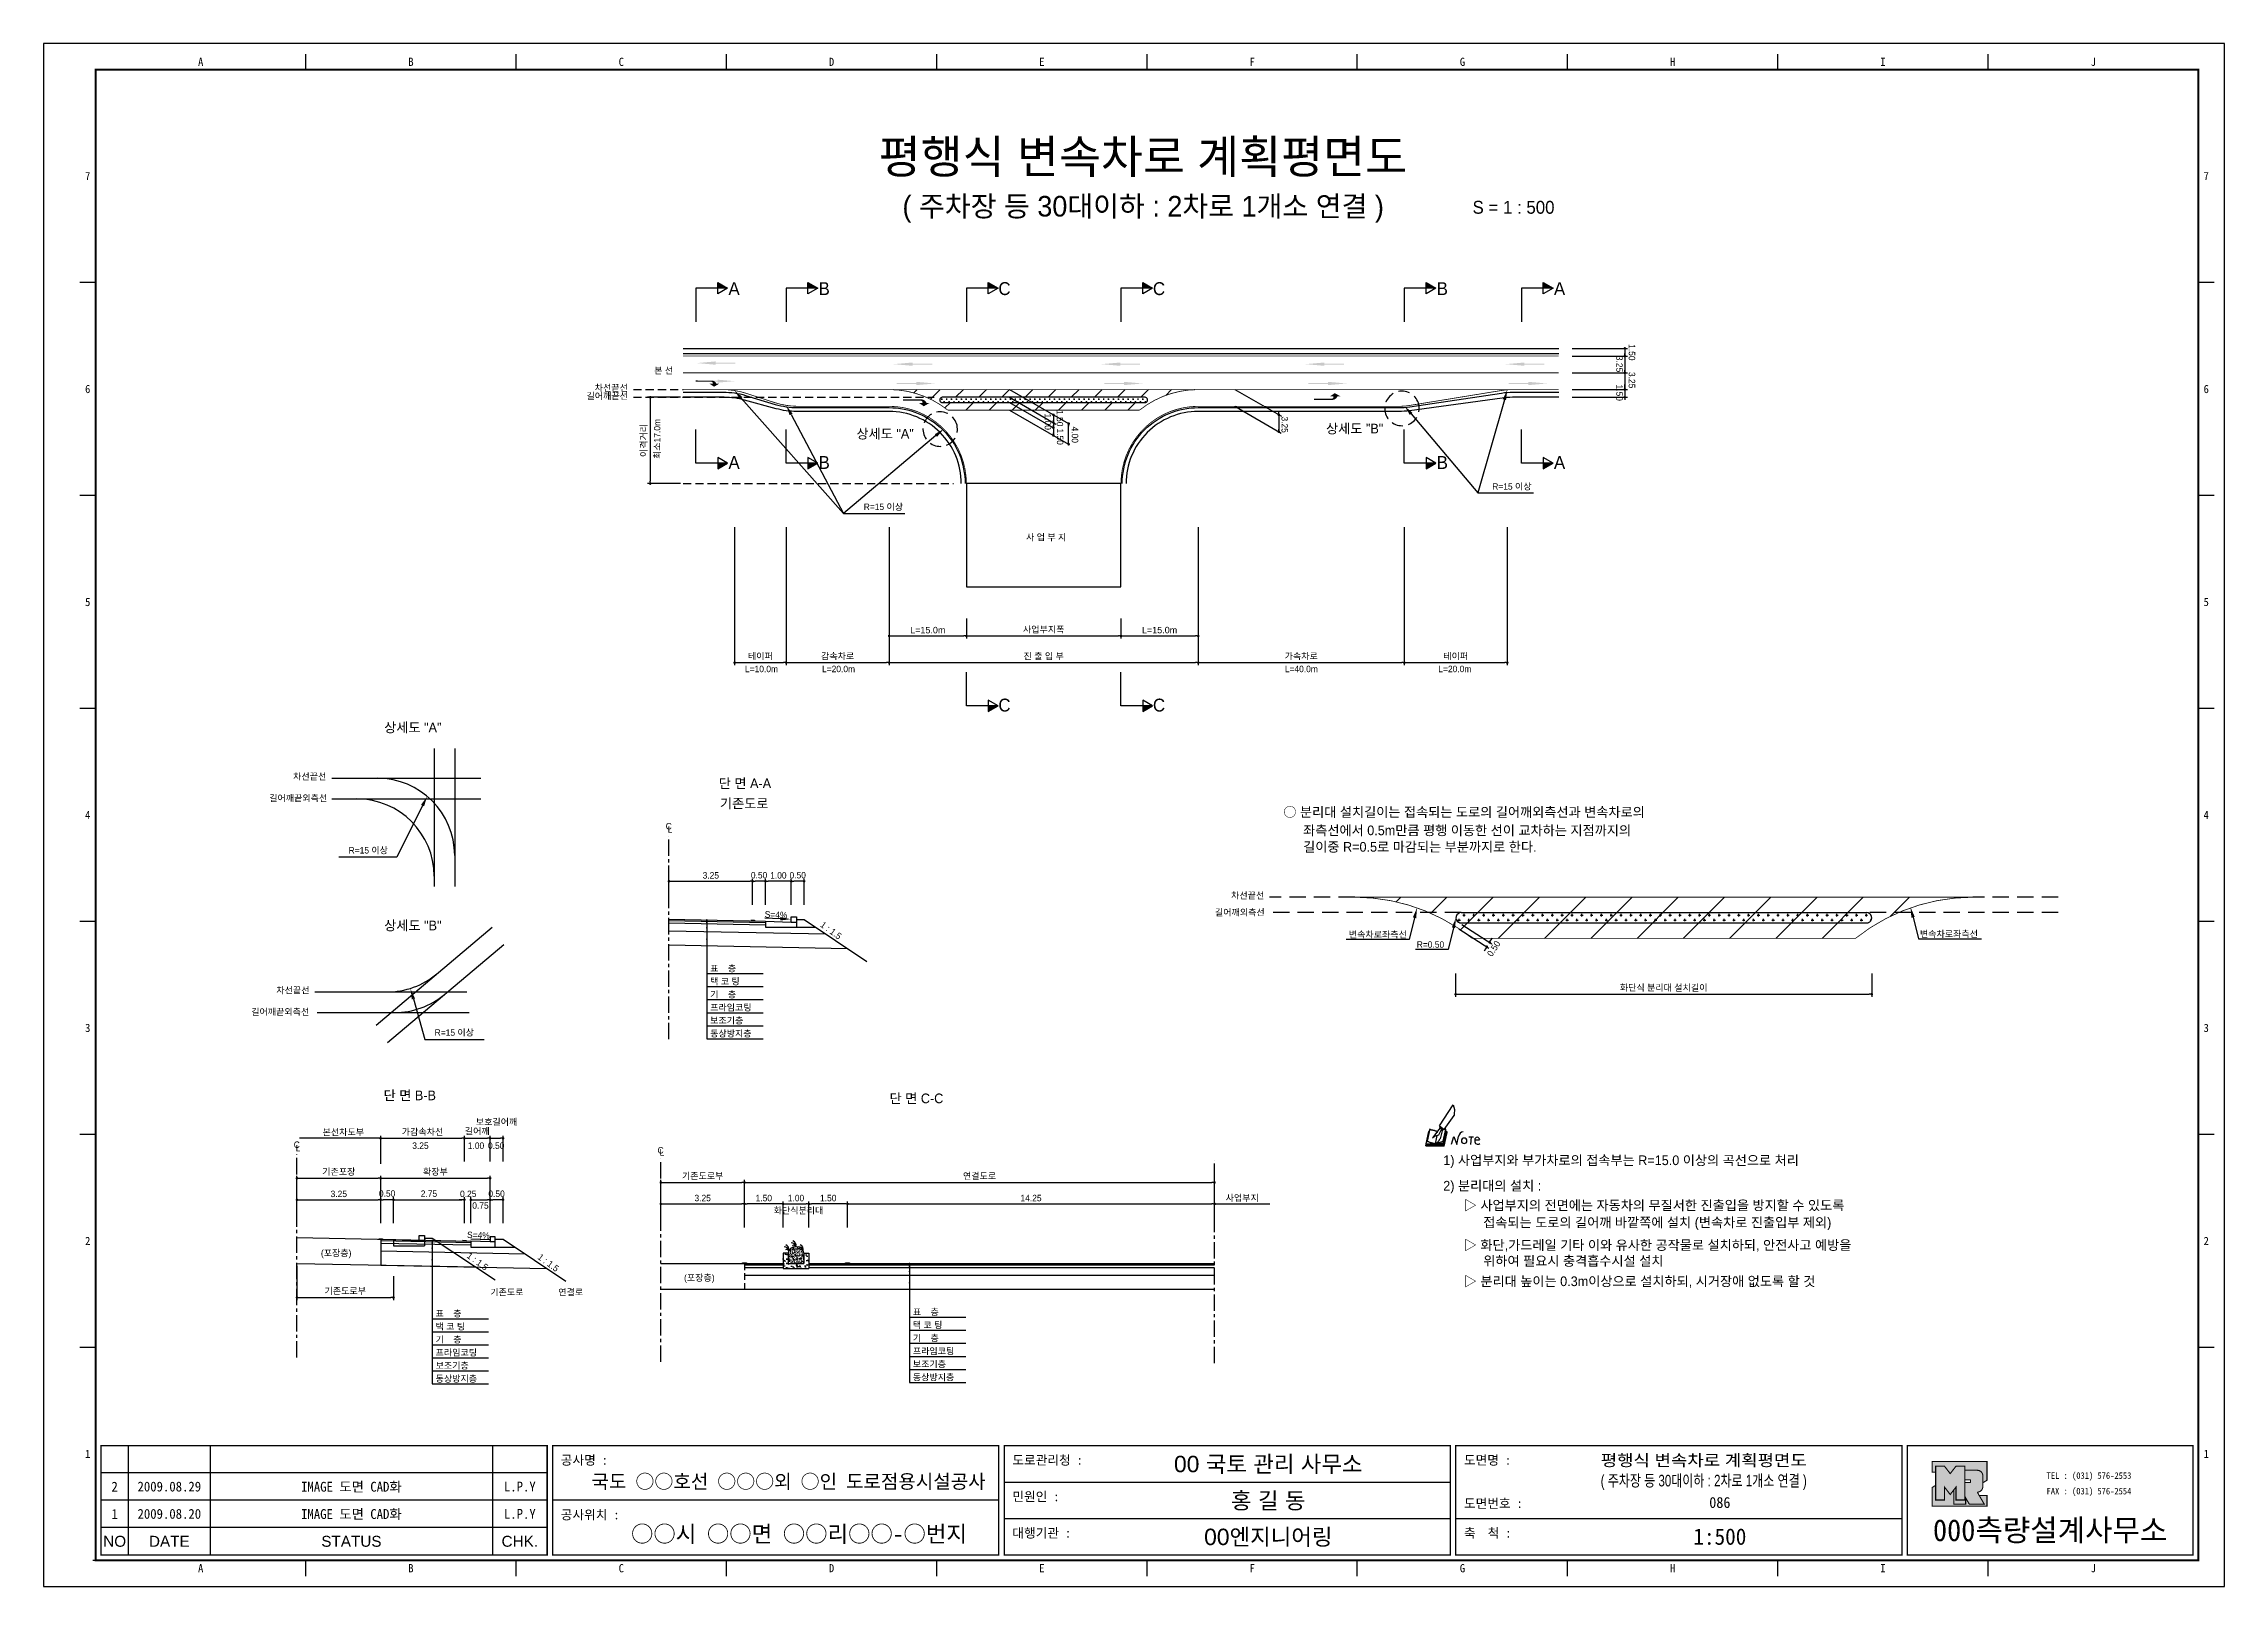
# Model space of a CAD drawing. Header units: millimetres. Extents: x 477 to 901, y 0 to 299.
import ezdxf
from ezdxf.enums import TextEntityAlignment as Align

# ---------------------------------------------------------------- set-up
doc = ezdxf.new("R2010")
doc.units = ezdxf.units.MM
doc.linetypes.add('CENTER', pattern=[50.8, 31.75, -6.35, 6.35, -6.35])
doc.linetypes.add('HIDDEN', pattern=[9.525, 6.35, -3.175])
for name, color, linetype in [('CC-GSTR-0004', 4, 'Continuous'), ('CM-LANE-0030', 30, 'Continuous'), ('CZ-DIMT-0002', 7, 'Continuous'), ('CZ-EXST-0002', 1, 'Continuous'), ('CZ-LIN1-0007', 7, 'Continuous'), ('CZ-LIN2-0003', 3, 'Continuous'), ('CZ-LINE-0001', 7, 'Continuous'), ('CZ-TEXT-BOX0', 7, 'Continuous'), ('TITLE', 7, 'Continuous')]:
    doc.layers.add(name, color=color, linetype=linetype)
doc.styles.add('견고딕', font='arial.ttf')
doc.styles.add('돋움', font='')
doc.styles.add('돋음체', font='')
doc.styles.get('돋움').set_extended_font_data('Dotum')
doc.styles.get('돋음체').set_extended_font_data('DotumChe')

msp = doc.modelspace()

# ---------------------------------------------------------------- texts
at = {"layer": 'CZ-DIMT-0002', "style": '돋움'}
for s, height, p in [('A', 2.5, (611.49, 251.69)), ('B', 2.5, (628.98, 251.69)), ('C', 2.5, (663.98, 251.69)), ('C', 2.5, (693.98, 251.69)), ('B', 2.5, (748.98, 251.69)), ('A', 2.5, (771.74, 251.69)), ('차선끝선', 1.25, (587.65, 232.44)), ('본 선', 1.25, (597.81, 235.79)), ('길어깨끝선', 1.25, (586.86, 230.84)), ('상세도 "A"', 1.875, (640.81, 223.53)), ('상세도 "B"', 1.875, (731.97, 224.53)), ('A', 2.5, (611.49, 217.95)), ('B', 2.5, (628.98, 217.95)), ('B', 2.5, (748.98, 217.95)), ('A', 2.5, (771.74, 217.95)), ('R=15 이상', 1.25, (762.49, 213.3)), ('R=15 이상', 1.25, (640.48, 209.34)), ('사 업 부 지', 1.25, (672.08, 203.44)), ('L=10.0m', 1.25, (616.81, 177.88)), ('L=20.0m', 1.25, (631.77, 177.88)), ('L=40.0m', 1.25, (721.61, 177.88)), ('L=20.0m', 1.25, (751.41, 177.88)), ('C', 2.5, (663.98, 170.87)), ('C', 2.5, (693.98, 170.87)), ('차선끝선', 1.25, (529.1, 157.02)), ('길어깨끝외측선', 1.25, (526.87, 152.82)), ('C', 1.25, (598.8, 147.37)), ('L', 1.25, (599.06, 146.71)), ('R=15 이상', 1.25, (540.48, 142.69)), ('차선끝선', 1.25, (711.19, 133.93)), ('차선끝선', 1.25, (525.84, 115.53)), ('길어깨끝외측선', 1.25, (523.38, 111.35)), ('R=15 이상', 1.25, (557.18, 107.33)), ('C', 1.25, (526.59, 85.56)), ('L', 1.25, (526.85, 84.9)), ('C', 1.25, (597.22, 84.48)), ('L', 1.25, (597.48, 84.08))]:
    msp.add_text(s, height=height, dxfattribs=at).set_placement(p, align=Align.MIDDLE_CENTER)
for s, rotation, p in [('3.25', 270, (782.74, 238.64)), ('1.50', 270, (785.17, 240.91)), ('1.50', 270, (782.74, 233.08)), ('3.25', 270, (785.17, 235.52)), ('최소17.0m', 90, (597.19, 218.63))]:
    msp.add_text(s, height=1.25, rotation=rotation, dxfattribs=at).set_placement(p)
for s, p in [('○ 분리대 설치길이는 접속되는 도로의 길어깨외측선과 변속차로의', (718.11, 150.12)), ('좌측선에서 0.5m만큼 평행 이동한 선이 교차하는 지점까지의', (721.96, 146.56)), ('길이중 R=0.5로 마감되는 부분까지로 한다.', (721.96, 143.36)), ('1) 사업부지와 부가차로의 접속부는 R=15.0 이상의 곡선으로 처리', (749.16, 82.54)), ('2) 분리대의 설치 :', (749.16, 77.6)), ('▷ 사업부지의 전면에는 자동차의 무질서한 진출입을 방지할 수 있도록', (753.14, 73.8)), ('접속되는 도로의 길어깨 바깥쪽에 설치 (변속차로 진출입부 제외)', (756.92, 70.48)), ('▷ 화단,가드레일 기타 이와 유사한 공작물로 설치하되, 안전사고 예방을', (753.14, 66.08)), ('위하여 필요시 충격흡수시설 설치', (756.92, 63.01)), ('▷ 분리대 높이는 0.3m이상으로 설치하되, 시거장애 없도록 할 것', (753.14, 59.06))]:
    msp.add_text(s, height=1.875, dxfattribs=at).set_placement(p, align=Align.MIDDLE_LEFT)
for s, p in [('길어깨외측선', (704.84, 130.02)), ('변속차로좌측선', (730.83, 125.73)), ('변속차로좌측선', (841.7, 125.83)), ('R=0.50', (744.02, 123.78)), ('표    층', (606.84, 119.16)), ('기    층', (606.84, 114.1)), ('택 코 팅', (606.84, 116.63)), ('프라임코팅', (606.84, 111.57)), ('보조기층', (606.84, 109.04)), ('동상방지층', (606.84, 106.51)), ('3.25', (549.01, 84.75)), ('1.00', (559.8, 84.75)), ('0.50', (563.71, 84.75)), ('화단식분리대', (619.16, 72.18)), ('사업부지', (706.92, 74.59)), ('(포장층)', (531.28, 63.91)), ('(포장층)', (601.78, 59.12)), ('기존도로', (564.17, 56.31)), ('연결로', (577.36, 56.31)), ('표    층', (553.54, 52.19)), ('택 코 팅', (553.54, 49.66)), ('표    층', (646.19, 52.47)), ('택 코 팅', (646.19, 49.94)), ('기    층', (553.54, 47.13)), ('기    층', (646.19, 47.41)), ('프라임코팅', (553.54, 44.6)), ('보조기층', (553.54, 42.07)), ('프라임코팅', (646.19, 44.88)), ('보조기층', (646.19, 42.35)), ('동상방지층', (553.54, 39.53)), ('동상방지층', (646.19, 39.81))]:
    msp.add_text(s, height=1.25, dxfattribs=at).set_placement(p)
for s, rotation, p in [('S=4%', 357.7094, (619.64, 130.19)), ('1 : 1.5', 323.8881, (630.3, 127.15)), ('S=4%', 357.7094, (561.86, 68)), ('1 : 1.5', 323.8881, (561.68, 62.91)), ('1 : 1.5', 323.8881, (575.43, 62.66))]:
    msp.add_text(s, height=1.25, rotation=rotation, dxfattribs=at).set_placement(p, align=Align.MIDDLE_CENTER)
at = {"layer": 'CZ-DIMT-0002', "char_height": 1.25, "attachment_point": 5, "style": '돋움'}
for s, insert, rotation in [('1.00', (672.41, 225.86), 270), ('1.50', (674.73, 226.53), 270), ('1.50', (674.77, 222.96), 270), ('4.00', (677.66, 223.33), 270), ('3.25', (718.38, 225.29), 270), ('\\A1;0.50', (758.96, 123.61), 57.1401)]:
    msp.add_mtext(s, dxfattribs=dict(at, insert=insert, rotation=rotation))
at = {"layer": 'CZ-DIMT-0002', "insert": (535.63, 87.94), "char_height": 1.25, "attachment_point": 5, "style": '돋움'}
msp.add_mtext('본선차도부', dxfattribs=at)
at = {"layer": 'CZ-LINE-0001', "insert": (594.01, 222.22), "char_height": 1.25, "attachment_point": 5, "rotation": 90, "style": '돋움'}
msp.add_mtext('\\A1;이격거리', dxfattribs=at)
at = {"layer": 'CZ-LINE-0001', "char_height": 1.25, "attachment_point": 5, "style": '돋움'}
for s, insert in [('\\A1;사업부지폭', (671.59, 185.47)), ('\\A1;{\\fArial|b0|i0|c0|p32;L=15.0m}', (649.09, 185.42)), ('\\A1;{\\fArial|b0|i0|c0|p32;L=15.0m}', (694.09, 185.42)), ('\\A1;테이퍼', (616.59, 180.3)), ('\\A1;감속차로', (631.59, 180.3)), ('\\A1;진 출 입 부', (671.59, 180.3)), ('\\A1;가속차로', (721.59, 180.3)), ('\\A1;테이퍼', (751.59, 180.3)), ('\\A1;3.25', (606.97, 137.82)), ('\\A1;0.50', (616.34, 137.85)), ('\\A1;1.00', (620.09, 137.82)), ('\\A1;0.50', (623.84, 137.85)), ('\\A1;화단식 분리대 설치길이', (791.95, 115.96)), ('\\A1;길어깨', (561.63, 88.12)), ('\\A1;보호길어깨', (565.38, 89.91)), ('\\A1;가감속차선', (551, 87.99)), ('\\A1;기존포장', (534.75, 80.25)), ('\\A1;확장부', (553.5, 80.25)), ('\\A1;3.25', (534.75, 76.01)), ('\\A1;0.50', (544.13, 76.09)), ('\\A1;2.75', (552.25, 76.05)), ('\\A1;0.25', (559.88, 76.02)), ('\\A1;0.50', (565.38, 76.04)), ('\\A1;기존도로부', (605.39, 79.43)), ('\\A1;연결도로', (659.14, 79.42)), ('\\A1;0.75', (562.25, 73.74)), ('\\A1;3.25', (605.39, 75.2)), ('\\A1;1.50', (617.26, 75.2)), ('\\A1;1.00', (623.51, 75.2)), ('\\A1;1.50', (629.76, 75.2)), ('\\A1;14.25', (669.14, 75.2)), ('\\A1;기존도로부', (536, 57.11))]:
    msp.add_mtext(s, dxfattribs=dict(at, insert=insert))
at = {"layer": 'CZ-TEXT-BOX0', "style": '돋움'}
for s, p in [('상세도 "A"', (549.12, 166.53)), ('단 면 A-A', (613.6, 155.69)), ('기존도로', (613.46, 151.79)), ('상세도 "B"', (549.13, 128.1)), ('단 면 B-B', (548.53, 95.13)), ('단 면 C-C', (646.89, 94.55))]:
    msp.add_text(s, height=1.875, dxfattribs=at).set_placement(p, align=Align.MIDDLE_CENTER)
at = {"layer": 'TITLE', "color": 3, "linetype": 'Continuous', "style": '돋음체'}
for s, p in [('A', (507.94, 295.7)), ('B', (548.76, 295.7)), ('C', (589.59, 295.7)), ('D', (630.41, 295.7)), ('E', (671.24, 295.7)), ('F', (712.06, 295.7)), ('G', (752.89, 295.7)), ('H', (793.71, 295.7)), ('I', (834.53, 295.7)), ('J', (875.36, 295.7)), ('7', (486.01, 273.53)), ('7', (897.28, 273.53)), ('6', (486.01, 232.2)), ('6', (897.28, 232.2)), ('5', (486.01, 190.87)), ('5', (897.28, 190.87)), ('4', (486.01, 149.54)), ('4', (897.28, 149.54)), ('3', (486.01, 108.22)), ('3', (897.28, 108.22)), ('2', (486.01, 66.89)), ('2', (897.28, 66.89)), ('1', (486.01, 25.56)), ('1', (897.28, 25.56)), ('A', (507.94, 3.38)), ('B', (548.76, 3.38)), ('C', (589.59, 3.38)), ('D', (630.41, 3.38)), ('E', (671.24, 3.38)), ('F', (712.06, 3.38)), ('G', (752.89, 3.38)), ('H', (793.71, 3.38)), ('I', (834.53, 3.38)), ('J', (875.36, 3.38))]:
    msp.add_text(s, height=1.59, dxfattribs=at).set_placement(p, align=Align.MIDDLE)
at = {"layer": 'TITLE', "style": '돋움'}
for s, height, p in [('평행식 변속차로 계획평면도', 6.5, (690.86, 277.31)), ('( 주차장 등 30대이하 : 2차로 1개소 연결 )', 4, (690.91, 267.68))]:
    msp.add_text(s, height=height, dxfattribs=at).set_placement(p, align=Align.MIDDLE_CENTER)
msp.add_text('S = 1 : 500', height=2.5, dxfattribs=at).set_placement((754.85, 267.47), align=Align.MIDDLE_LEFT)
at = {"layer": 'TITLE', "style": '돋음체'}
for s, p in [('공사명 : ', (577.85, 23.46)), ('도로관리청 :', (665.52, 23.46)), ('도면명 :', (753.19, 23.46)), ('민원인 :', (665.52, 16.38)), ('도면번호 :', (753.19, 15.06)), ('공사위치 :', (577.85, 12.85)), ('대행기관 :', (665.52, 9.31)), ('축  척 :', (753.19, 9.31))]:
    msp.add_text(s, height=1.804, dxfattribs=at).set_placement(p)
at = {"layer": 'TITLE', "color": 7, "linetype": 'Continuous'}
for s, height, style, p in [('00 국토 관리 사무소', 3.1832, '견고딕', (715.19, 23.63)), ('국도 ○○호선 ○○○외 ○인 도로점용시설공사', 2.7, '돋음체', (622.07, 20.24)), ('홍 길 동', 3.183, '견고딕', (715.19, 16.56)), ('○○시 ○○면 ○○리○○-○번지', 3.1832, '돋음체', (624.09, 10.08)), ('00엔지니어링', 3.183, '견고딕', (715.19, 9.49))]:
    msp.add_text(s, height=height, dxfattribs=dict(at, style=style)).set_placement(p, align=Align.MIDDLE)
at = {"layer": 'TITLE', "style": '돋움'}
for s, width, p, p2 in [('평행식 변속차로 계획평면도', 1.010039, (779.73, 23.2), (819.73, 23.2)), ('( 주차장 등 30대이하 : 2차로 1개소 연결 )', 0.670122, (779.73, 19.25), (819.73, 19.25))]:
    msp.add_text(s, height=2.25, dxfattribs=dict(at, width=width)).set_placement(p, p2, align=Align.FIT)
at = {"layer": 'TITLE', "color": 180, "style": '돋음체'}
for s, p in [('TEL : (031) 576-2553', (866.29, 20.72)), ('FAX : (031) 576-2554', (866.29, 17.7))]:
    msp.add_text(s, height=1.2733, dxfattribs=at).set_placement(p)
at = {"layer": 'TITLE', "color": 1, "linetype": 'Continuous', "style": '돋음체'}
msp.add_text('2', height=1.91, dxfattribs=at).set_placement((491.24, 19.21), align=Align.MIDDLE)
at = {"layer": 'TITLE', "linetype": 'Continuous'}
for s, height, style, p in [('2009.08.29', 1.91, '돋음체', (501.85, 19.21)), ('L.P.Y', 1.91, '돋음체', (569.89, 19.21)), ('086', 2.122, '돋음체', (802.86, 16.12)), ('1', 1.91, '돋음체', (491.24, 13.91)), ('2009.08.20', 1.91, '돋음체', (501.85, 13.91)), ('L.P.Y', 1.91, '돋음체', (569.89, 13.91)), ('NO', 2.122, '견고딕', (491.24, 8.6)), ('DATE', 2.122, '견고딕', (501.85, 8.6)), ('STATUS', 2.122, '견고딕', (537.2, 8.6)), ('CHK.', 2.122, '견고딕', (569.89, 8.6)), ('1:500', 3.183, '돋음체', (802.86, 9.49))]:
    msp.add_text(s, height=height, dxfattribs=dict(at, style=style)).set_placement(p, align=Align.MIDDLE)
at = {"layer": 'TITLE', "style": '돋음체'}
for p in [(537.2, 19.21), (537.2, 13.91)]:
    msp.add_text('IMAGE 도면 CAD화', height=1.9099, dxfattribs=at).set_placement(p, align=Align.MIDDLE)
at = {"layer": 'TITLE', "color": 180, "style": '돋음체'}
msp.add_text('000측량설계사무소', height=4.244, dxfattribs=at).set_placement((866.99, 8.63), align=Align.CENTER)

# ---------------------------------------------------------------- blocks, each defined once
blk = doc.blocks.new('note')
for p, q in [((0.85, 3.5), (3.53, 7.57)), ((1.8, 2.79), (3.74, 5.46)), ((3.53, 7.57), (3.8, 6.64)), ((3.8, 6.64), (3.69, 5.72)), ((3.69, 5.72), (3.74, 5.46)), ((-1.24, 2.36), (-1.77, 0)), ((-1.77, 0), (1.77, 0)), ((-1.77, 0), (-1.77, -0.3)), ((-1.53, 0.52), (-1.55, 0.54)), ((-1.01, 2.9), (-1.53, 0.52)), ((-1.48, 0.48), (-1.53, 0.52)), ((-1.43, 0.44), (-1.48, 0.48)), ((-1.38, 0.41), (-1.43, 0.44)), ((-1.33, 0.4), (-1.38, 0.41)), ((-1.27, 0.37), (-1.33, 0.4)), ((-1.22, 0.35), (-1.27, 0.37)), ((-1.13, 2.36), (-1.24, 2.36)), ((-1.17, 0.33), (-1.22, 0.35)), ((-1.12, 0.32), (-1.17, 0.33)), ((-1.02, 0.25), (-1.12, 0.32)), ((-0.97, 0.22), (-1.02, 0.25)), ((-1, 2.9), (-1.01, 2.9)), ((-0.98, 2.85), (-1, 2.9)), ((-0.95, 2.8), (-0.98, 2.85)), ((-0.93, 0.21), (-0.97, 0.22)), ((-0.9, 2.75), (-0.95, 2.8)), ((-0.88, 0.19), (-0.93, 0.21)), ((-0.85, 2.72), (-0.9, 2.75)), ((-0.8, 0.18), (-0.88, 0.19)), ((-0.79, 2.69), (-0.85, 2.72)), ((-0.75, 0.17), (-0.8, 0.18)), ((-0.74, 2.68), (-0.79, 2.69)), ((-0.7, 0.16), (-0.75, 0.17)), ((-0.69, 2.65), (-0.74, 2.68)), ((-0.64, 0.15), (-0.7, 0.16)), ((-0.64, 2.65), (-0.69, 2.65)), ((-0.59, 2.63), (-0.64, 2.65)), ((-0.58, 0.14), (-0.64, 0.15)), ((-0.54, 2.62), (-0.59, 2.63)), ((-0.53, 0.13), (-0.58, 0.14)), ((-0.48, 2.61), (-0.54, 2.62)), ((-0.48, 0.12), (-0.53, 0.13)), ((-0.43, 2.61), (-0.48, 2.61)), ((-0.43, 0.11), (-0.48, 0.12)), ((0.75, 2.77), (-0.46, 1.16)), ((0.37, 2.24), (-0.46, 1.16)), ((-0.46, 1.16), (-0.08, 1.47)), ((-0.38, 2.59), (-0.43, 2.61)), ((-0.38, 0.08), (-0.43, 0.11)), ((-0.33, 2.59), (-0.38, 2.59)), ((-0.29, 0.06), (-0.38, 0.08)), ((-0.27, 2.58), (-0.33, 2.59)), ((-0.23, 0.05), (-0.29, 0.06)), ((-0.22, 2.57), (-0.27, 2.58)), ((-0.16, 0.04), (-0.23, 0.05)), ((-0.17, 2.56), (-0.22, 2.57)), ((-0.12, 2.55), (-0.17, 2.56)), ((-0.11, 0.03), (-0.16, 0.04)), ((-0.07, 2.53), (-0.12, 2.55)), ((-0.04, 0.02), (-0.11, 0.03)), ((-0.08, 1.47), (0.72, 1.75)), ((-0.01, 2.51), (-0.07, 2.53)), ((-0.05, -0.3), (-0.05, 0)), ((0, 0), (-0.04, 0.02)), ((0.04, 2.5), (-0.01, 2.51)), ((0.37, 1.63), (0, 0)), ((0, 0), (1.6, 0.53)), ((0, 0), (1.65, 0.18)), ((0, 0.01), (0.06, 0.04)), ((0, -0.3), (0, 0)), ((0.09, 2.48), (0.04, 2.5)), ((0.05, -0.3), (0.05, 0)), ((0.06, 0.04), (0.11, 0.07)), ((0.14, 2.48), (0.09, 2.48)), ((0.11, 0.07), (0.16, 0.09)), ((0.2, 2.47), (0.14, 2.48)), ((0.16, 0.09), (0.21, 0.12)), ((0.26, 2.43), (0.18, 2.46)), ((0.21, 0.12), (0.27, 0.14)), ((0.34, 2.4), (0.26, 2.43)), ((0.27, 0.14), (0.36, 0.19)), ((0.45, 2.37), (0.34, 2.4)), ((0.36, 0.19), (0.41, 0.22)), ((0.41, 0.22), (0.46, 0.27)), ((0.46, 0.27), (0.51, 0.3)), ((0.51, 0.3), (0.56, 0.34)), ((0.56, 0.34), (0.6, 0.4)), ((0.6, 0.4), (0.64, 0.45)), ((0.64, 0.45), (0.67, 0.51)), ((0.67, 0.51), (0.74, 0.58)), ((0.72, 1.75), (1.16, 2.53)), ((0.74, 0.58), (0.79, 0.63)), ((1, 3.1), (0.75, 2.77)), ((0.79, 0.63), (0.83, 0.68)), ((0.83, 0.68), (0.86, 0.73)), ((0.85, 3.5), (1.8, 2.79)), ((1, 3.4), (0.85, 3.21)), ((0.85, 3.21), (1.52, 2.71)), ((0.86, 0.73), (0.89, 0.79)), ((0.89, 0.84), (0.92, 0.89)), ((0.89, 0.79), (0.89, 0.84)), ((0.92, 0.89), (0.96, 0.95)), ((0.96, 0.95), (1.01, 0.97)), ((1.47, 2.74), (1.01, 0.97)), ((1.16, 2.53), (1.37, 2.82)), ((2.13, 2.84), (1.44, 2.63)), ((1.52, 2.71), (1.66, 2.9)), ((1.6, 0.53), (2.13, 2.84)), ((1.65, 0.18), (2.19, 2.48)), ((1.77, 0), (2.3, 2.36)), ((1.77, -0.3), (2.3, 2.07)), ((1.77, -0.38), (2.3, 1.99)), ((1.77, -0.44), (2.3, 1.93)), ((1.77, 0), (1.77, -0.3)), ((2.19, 2.48), (2.04, 2.47)), ((2.3, 2.36), (2.16, 2.36)), ((2.3, 2.36), (2.3, 2.07)), ((3.21, -0.08), (3.68, 1.4)), ((3.68, 1.4), (4.26, -0.14)), ((4.26, -0.14), (4.56, 1.44)), ((6.55, 1.34), (7.46, 1.34)), ((7.01, 1.34), (6.87, -0.11)), ((7.71, 0.77), (7.71, 0.55)), ((7.71, 0.77), (8.67, 0.77)), ((-1.77, -0.3), (1.77, -0.3)), ((-1.77, -0.43), (-1.77, -0.3)), ((-1.77, -0.37), (1.77, -0.37)), ((-1.77, -0.43), (1.77, -0.43))]:
    blk.add_line(p, q)
for centre, major_axis, start_param, end_param in [((0.4, 2.31), (0.0702, 0.0702), 3.283946, 6.425539), ((5.68, 1.23), (-0.806, 0.806), -0.591174, 0.597824), ((5.66, 0.58), (-0.378, 0.378), 3.926991, 10.210176), ((8.3, 0.49), (0.422, 0.422), 2.265602, 4.634911), ((8.19, 0.77), (-0.342, 0.342), 3.926991, 7.068583)]:
    blk.add_ellipse(centre, major_axis=major_axis, ratio=1, start_param=start_param, end_param=end_param)
blk = doc.blocks.new('_Dot')
at = {"color": 0, "linetype": 'ByBlock', "lineweight": -2}
blk.add_line((-0.5, 0), (-1, 0), dxfattribs=at)
at = {"color": 0, "linetype": 'ByBlock', "const_width": 0.5}
blk.add_lwpolyline([(-0.25, 0, 1), (0.25, 0, 1)], format="xyb", close=True, dxfattribs=at)

# ---------------------------------------------------------------- hatches: boundary and pattern name
at = {"layer": 'CM-LANE-0030'}
h = msp.add_hatch(dxfattribs=at)
h.set_pattern_fill('ANSI31', color=256, style=0)
h.set_pattern_definition([(45, (57.3283, 1.6146), (-2.245064, 2.245064), [])])
h.paths.add_polyline_path([(701.59, 232.1), (641.59, 232.1, -0.170323), (652.99, 228.1), (690.19, 228.1, -0.170323)])
h.paths.add_polyline_path([(691.27, 230.6, -0.750696), (691.54, 229.68, 0.001926), (691.41, 229.6), (651.76, 229.6, 0.001926), (651.64, 229.68, -0.750696), (651.91, 230.6)], flags=16)
h = msp.add_hatch(dxfattribs=at)
h.set_pattern_fill('ANSI31', color=256, scale=2, style=0)
h.set_pattern_definition([(45, (-573.864, -328.054), (-4.490128, 4.490128), [])])
h.paths.add_polyline_path([(731.99, 133.59, -0.170323), (754.79, 125.59), (829.18, 125.59, -0.170323), (851.99, 133.59)])
at = {"layer": 'CZ-EXST-0002'}
h = msp.add_hatch(dxfattribs=at)
h.set_pattern_fill('AR-CONC', color=256, scale=0.01, style=0)
h.set_pattern_definition([(50, (-487.108, 3545.3537), (1.8218467, -0.15939086), [0.1905, -2.0955]), (355, (-487.108, 3545.3537), (-0.3524283, 1.9105664), [0.1524, -1.6764]), (100.451, (-486.9561, 3545.3404), (1.469425, 1.7511669), [0.1619, -1.7809]), (46.1842, (-487.108, 3545.8617), (2.7107904, -0.4204233), [0.28575, -3.14325]), (96.6356, (-486.882, 3545.8267), (2.3740423, 2.4742556), [0.24285, -2.67135]), (351.184, (-487.108, 3545.8617), (2.374046, 2.4742512), [0.2286, -2.5146]), (21, (-486.854, 3545.7347), (1.5161488, -1.0226552), [0.1905, -2.0955]), (326, (-486.854, 3545.7347), (0.6180203, 1.8418797), [0.1524, -1.6764]), (71.4514, (-486.7276, 3545.6495), (2.1341649, 0.8192286), [0.1619, -1.7809]), (37.5, (-487.1079, 3545.3537), (0.03088603, 0.84555039), [0, -1.65608, 0, -1.7018, 0, -1.68275]), (7.5, (-487.1079, 3545.3537), (0.66819663, 1.00180575), [0, -0.97028, 0, -1.61798, 0, -0.64135]), (327.5, (-487.67435, 3545.3537), (1.35590595, -0.05728744), [0, -0.635, 0, -1.9812, 0, -2.6289]), (317.5, (-487.9283, 3545.3537), (1.4812918, 0.2542649), [0, -0.8255, 0, -1.31572, 0, -1.8669])])
h.paths.add_polyline_path([(626.01, 61.51), (626.01, 64.51), (625.01, 64.51), (625.01, 62.51), (622.01, 62.51), (622.01, 64.51), (621.01, 64.51), (621.01, 61.51)])
h = msp.add_hatch(dxfattribs=at)
h.set_pattern_fill('AR-SAND', color=256, scale=0.01, style=0)
h.set_pattern_definition([(37.5, (-487.10793, 3545.3537), (-0.016000313, 0.489413237), [0, -0.38608, 0, -0.4318, 0, -0.41275]), (7.5, (-487.1079, 3545.3537), (0.44952328, 0.7168251), [0, -0.20828, 0, -0.34798, 0, -0.13335]), (327.5, (-487.42035, 3545.3537), (0.79099237, 0.001437185), [0, -0.127, 0, -0.4572, 0, -0.5969]), (317.5, (-487.42035, 3545.3537), (0.76355645, 0.22292932), [0, -0.0635, 0, -0.29972, 0, -0.3429])])
edge = h.paths.add_edge_path()
edge.add_ellipse((623.51, 64.51), major_axis=(-1.5, 0), ratio=0.829212, start_angle=180, end_angle=360)
edge.add_line((622.01, 64.51), (622.01, 62.51))
edge.add_line((622.01, 62.51), (625.01, 62.51))
edge.add_line((625.01, 62.51), (625.01, 64.51))
at = {"layer": 'CZ-LIN1-0007'}
for points in [[(607.89, 237.56), (607.89, 237.35), (611.72, 237.35), (611.72, 237.13), (607.89, 237.13), (607.89, 236.92), (604.24, 237.24)], [(646.13, 237.35), (646.13, 237.14), (649.95, 237.14), (649.95, 236.93), (646.13, 236.92), (646.13, 236.71), (642.48, 237.03)], [(686.45, 237.35), (686.45, 237.14), (690.27, 237.14), (690.27, 236.93), (686.45, 236.92), (686.45, 236.71), (682.8, 237.03)], [(726.05, 237.35), (726.05, 237.14), (729.88, 237.14), (729.88, 236.93), (726.05, 236.92), (726.05, 236.71), (722.4, 237.03)], [(764.93, 237.35), (764.93, 237.14), (768.76, 237.14), (768.76, 236.93), (764.93, 236.92), (764.93, 236.71), (761.28, 237.03)], [(607.16, 233.85, -0.267976), (608.06, 233.24), (608.62, 233.24), (607.59, 232.66), (606.75, 233.23), (607.36, 233.24, 0.504994), (607.09, 233.61), (604.04, 233.62), (604.04, 233.86)], [(608.29, 234.02), (608.29, 233.83), (604.86, 233.83), (604.86, 233.63), (608.29, 233.63), (608.29, 233.44), (611.56, 233.73)], [(646.85, 233.6), (646.85, 233.39), (643.03, 233.39), (643.03, 233.18), (646.85, 233.17), (646.85, 232.96), (650.5, 233.28)], [(687.17, 233.6), (687.17, 233.39), (683.35, 233.39), (683.35, 233.18), (687.17, 233.17), (687.17, 232.96), (690.82, 233.28)], [(726.78, 233.6), (726.78, 233.39), (722.95, 233.39), (722.95, 233.18), (726.78, 233.17), (726.78, 232.96), (730.43, 233.28)], [(765.66, 233.6), (765.66, 233.39), (761.84, 233.39), (761.84, 233.18), (765.66, 233.17), (765.66, 232.96), (769.31, 233.28)], [(647.83, 230.21, -0.267976), (648.86, 229.52), (649.49, 229.52), (648.31, 228.86), (647.37, 229.51), (648.06, 229.52, 0.504994), (647.76, 229.93), (644.29, 229.95), (644.29, 230.23)], [(727.6, 230.07, 0.267976), (728.63, 230.76), (729.26, 230.76), (728.09, 231.41), (727.15, 230.77), (727.84, 230.76, -0.504994), (727.53, 230.34), (724.07, 230.32), (724.07, 230.05)], [(615.47, 129), (615.47, 129.13), (614.72, 129.14), (614.72, 129.02)], [(543.25, 67.2), (543.25, 67.32), (542.5, 67.34), (542.5, 67.21)], [(559.5, 66.87), (559.5, 67), (558.75, 67.01), (558.75, 66.89)], [(613.89, 62.51), (613.89, 62.63), (613.14, 62.63), (613.14, 62.51)], [(633.89, 62.51), (633.89, 62.63), (633.14, 62.63), (633.14, 62.51)]]:
    msp.add_hatch(color=256, dxfattribs=at).paths.add_polyline_path(points)
at = {"layer": 'CZ-LIN2-0003'}
h = msp.add_hatch(dxfattribs=at)
h.set_pattern_fill('CROSS', color=256, scale=0.075, style=0)
h.set_pattern_definition([(0, (57.32826, 1.61463), (0.47625, 0.47625), [0.238125, -0.714375]), (90, (57.4473, 1.49556), (-0.47625, 0.47625), [0.238125, -0.714375])])
h.paths.add_polyline_path([(691.41, 229.6, -0.001926), (691.54, 229.68, 0.750696), (691.27, 230.6), (651.91, 230.6, 0.750696), (651.64, 229.68, -0.001926), (651.76, 229.6)])
h = msp.add_hatch(dxfattribs=at)
h.set_pattern_fill('CROSS', color=256, scale=0.15, style=0)
h.set_pattern_definition([(0, (-573.8638, -328.0541), (0.9525, 0.9525), [0.47625, -1.42875]), (90, (-573.6257, -328.2922), (-0.9525, 0.9525), [0.47625, -1.42875])])
h.paths.add_polyline_path([(752.63, 130.59, 0.750696), (752.09, 128.75, -0.001926), (752.33, 128.59), (831.64, 128.59, -0.001926), (831.88, 128.75, 0.750696), (831.35, 130.59)])
at = {"layer": 'CZ-LINE-0001'}
for points in [[(608.33, 252.87), (608.33, 251.77), (610.24, 251.77)], [(625.83, 252.87), (625.83, 251.77), (627.73, 251.77)], [(660.83, 252.87), (660.83, 251.77), (662.73, 251.77)], [(690.83, 252.87), (690.83, 251.77), (692.73, 251.77)], [(745.83, 252.87), (745.83, 251.77), (747.73, 251.77)], [(768.59, 252.87), (768.59, 251.77), (770.49, 251.77)], [(610.24, 217.82), (608.33, 217.82), (608.33, 216.72)], [(627.73, 217.82), (625.83, 217.82), (625.83, 216.72)], [(747.73, 217.82), (745.83, 217.82), (745.83, 216.72)], [(770.49, 217.82), (768.59, 217.82), (768.59, 216.72)], [(662.73, 170.74), (660.83, 170.74), (660.83, 169.64)], [(692.73, 170.74), (690.83, 170.74), (690.83, 169.64)]]:
    msp.add_hatch(color=256, dxfattribs=at).paths.add_polyline_path(points)
at = {"layer": 'TITLE', "ltscale": 150}
h = msp.add_hatch(color=8, dxfattribs=at)
edge = h.paths.add_edge_path()
edge.add_line((854.72, 24.08), (844.06, 24.08))
edge.add_line((844.06, 24.08), (844.06, 22))
edge.add_line((844.06, 22), (844.76, 22))
edge.add_line((844.76, 22), (844.76, 23.18))
edge.add_line((844.76, 23.18), (846.46, 23.18))
edge.add_line((846.46, 23.18), (847.58, 21.73))
edge.add_line((847.58, 21.73), (848.71, 23.18))
edge.add_line((848.71, 23.18), (850.4, 23.18))
edge.add_line((850.4, 23.18), (850.4, 22.38))
edge.add_line((850.4, 22.38), (852.84, 22.38))
edge.add_arc((852.84, 21.31), 1.07, 0, 90, ccw=False)
edge.add_line((853.91, 21.31), (853.91, 19.95))
edge.add_line((853.91, 19.95), (854.72, 20.45))
edge.add_line((854.72, 20.45), (854.72, 24.08))
h.paths.add_polyline_path([(848.27, 18.56), (847.58, 17.68), (846.46, 19.13), (846.46, 16.62), (844.76, 16.62), (844.76, 19.47), (844.06, 19.03), (844.06, 15.4), (854.72, 15.4), (854.72, 17.47), (853.23, 17.47), (854.18, 15.82), (851.28, 15.82), (850.58, 17.03), (850.58, 15.82), (848.27, 15.82)])
msp.add_hatch(color=5, dxfattribs=at).paths.add_polyline_path([(850.4, 23.18), (848.71, 23.18), (847.58, 21.73), (846.46, 23.18), (844.76, 23.18), (844.76, 16.62), (846.46, 16.62), (846.46, 19.13), (847.58, 17.68), (848.71, 19.13), (848.71, 16.62), (850.4, 16.62)])
h = msp.add_hatch(color=161, dxfattribs=at)
edge = h.paths.add_edge_path()
edge.add_arc((852.84, 21.31), 1.07, 360, 450)
edge.add_line((852.84, 22.38), (850.4, 22.38))
edge.add_line((850.4, 22.38), (850.4, 20.53))
edge.add_line((850.4, 20.53), (851.4, 20.53))
edge.add_arc((851.4, 20.41), 0.113, 0, 90, ccw=False)
edge.add_line((851.51, 20.41), (851.51, 20.1))
edge.add_arc((851.4, 20.1), 0.113, 270, 360, ccw=False)
edge.add_line((851.4, 19.99), (850.4, 19.99))
edge.add_line((850.4, 19.99), (850.4, 16.62))
edge.add_line((850.4, 16.62), (848.71, 16.62))
edge.add_line((848.71, 16.62), (848.71, 19.13))
edge.add_line((848.71, 19.13), (848.27, 18.56))
edge.add_line((848.27, 18.56), (848.27, 15.82))
edge.add_line((848.27, 15.82), (850.58, 15.82))
edge.add_line((850.58, 15.82), (850.58, 17.03))
edge.add_line((850.58, 17.03), (851.28, 15.82))
edge.add_line((851.28, 15.82), (854.18, 15.82))
edge.add_line((854.18, 15.82), (852.84, 18.14))
edge.add_arc((852.84, 19.21), 1.07, 270, 360)
edge.add_line((853.91, 19.21), (853.91, 21.31))

# ---------------------------------------------------------------- linework, layer by layer
at = {"color": 0, "linetype": 'ByBlock', "lineweight": -2}
for p, q in [((784.41, 239.85), (784.41, 239.6)), ((784.41, 238.85), (784.41, 239.1)), ((784.41, 238.35), (784.41, 238.1)), ((784.41, 235.6), (784.41, 235.85)), ((784.41, 235.1), (784.41, 234.85)), ((784.41, 232.35), (784.41, 232.6)), ((784.41, 232.35), (784.41, 232.6)), ((784.41, 230.35), (784.41, 230.1)), ((784.41, 230.35), (784.41, 230.1)), ((673.48, 226.94), (673.48, 226.69)), ((673.48, 225.94), (673.48, 226.19)), ((673.48, 225.44), (673.48, 225.19)), ((673.48, 224.94), (673.48, 225.19)), ((676.44, 225.24), (676.44, 224.99)), ((717.22, 224.19), (717.22, 224.44)), ((717.23, 227.44), (717.23, 227.69)), ((717.23, 226.94), (717.23, 226.69)), ((673.48, 223.44), (673.48, 223.69)), ((676.44, 221.74), (676.44, 221.99)), ((757.48, 123.78), (757.35, 123.57)), ((758.3, 125.04), (758.43, 125.25)), ((542.63, 86.8), (542.38, 86.8)), ((705.01, 74.06), (705.26, 74.06))]:
    msp.add_line(p, q, dxfattribs=at)
at = {"color": 0, "linetype": 'ByBlock', "const_width": 0.25}
for points in [[(784.41, 239.97, 1), (784.41, 240.22, 1)], [(784.41, 238.72, 1), (784.41, 238.47, 1)], [(784.41, 238.47, 1), (784.41, 238.72, 1)], [(784.41, 235.47, 1), (784.41, 235.22, 1)], [(784.41, 235.22, 1), (784.41, 235.47, 1)], [(784.41, 232.22, 1), (784.41, 231.97, 1)], [(784.41, 232.22, 1), (784.41, 231.97, 1)], [(784.41, 230.47, 1), (784.41, 230.72, 1)], [(784.41, 230.47, 1), (784.41, 230.72, 1)], [(673.48, 227.07, 1), (673.48, 227.32, 1)], [(673.48, 225.82, 1), (673.48, 225.57, 1)], [(673.48, 225.57, 1), (673.48, 225.82, 1)], [(673.48, 224.82, 1), (673.48, 224.57, 1)], [(676.44, 225.36, 1), (676.44, 225.61, 1)], [(717.23, 227.32, 1), (717.23, 227.07, 1)], [(717.23, 227.07, 1), (717.23, 227.32, 1)], [(673.48, 223.32, 1), (673.48, 223.07, 1)], [(676.44, 221.61, 1), (676.44, 221.36, 1)], [(717.22, 224.07, 1), (717.22, 223.82, 1)], [(757.55, 123.88, 1), (757.69, 124.09, 1)], [(758.23, 124.93, 1), (758.09, 124.72, 1)], [(542.75, 86.8, 1), (543, 86.8, 1)], [(704.89, 74.06, 1), (704.64, 74.06, 1)]]:
    msp.add_lwpolyline(points, format="xyb", close=True, dxfattribs=at)
at = {"layer": 'CC-GSTR-0004'}
for p, q in [((617.59, 128.96), (617.59, 127.76)), ((617.59, 128.96), (622.59, 128.76)), ((617.59, 127.76), (623.59, 127.76)), ((622.59, 128.76), (622.59, 129.76)), ((622.59, 129.76), (623.59, 129.76)), ((622.59, 128.76), (623.59, 128.76)), ((623.59, 129.76), (623.59, 127.76))]:
    msp.add_line(p, q, dxfattribs=at)
for points in [[(601.59, 240.1), (771.59, 240.1)], [(601.59, 239.1), (771.59, 239.1)], [(565.13, 66.7), (564.13, 66.7), (560.38, 66.85), (560.38, 65.7), (565.13, 65.7), (565.13, 67.7), (564.13, 67.7), (564.13, 66.7)]]:
    msp.add_lwpolyline(points, dxfattribs=at)
for points in [[(601.59, 231.6), (609.39, 231.6, -0.072993), (613.7, 230.97), (613.7, 230.97), (619.48, 229.23), (619.48, 229.23, 0.072993), (623.79, 228.6), (641.59, 228.6, -0.414214), (656.34, 213.85)], [(655.59, 213.85, 0.414214), (641.59, 227.85), (623.61, 227.85, -0.067192), (619.64, 228.39), (613.54, 230.06, 0.067192), (609.56, 230.6), (601.59, 230.6)], [(686.84, 213.85, -0.414214), (701.59, 228.6), (740.47, 228.6), (740.47, 228.6, 0.03724), (742.69, 228.77), (760.48, 231.43, -0.03724), (762.71, 231.6), (762.71, 231.6), (771.59, 231.6)], [(771.59, 230.6), (762.61, 230.6), (762.61, 230.6, 0.034174), (760.57, 230.46), (742.6, 227.99), (742.6, 227.99, -0.034174), (740.56, 227.85), (740.56, 227.85), (701.59, 227.85, 0.414214), (687.59, 213.85)]]:
    msp.add_lwpolyline(points, format="xyb", dxfattribs=at)
at = {"layer": 'CM-LANE-0030', "const_width": 0.15}
msp.add_lwpolyline([(601.59, 235.35), (771.59, 235.35)], dxfattribs=at)
for points in [[(690.19, 228.1), (652.99, 228.1, 0.170323), (641.59, 232.1), (701.59, 232.1, 0.170323)], [(829.18, 125.59), (754.79, 125.59, 0.170323), (731.99, 133.59), (851.99, 133.59, 0.170323)]]:
    msp.add_lwpolyline(points, format="xyb", close=True, dxfattribs=at)
at = {"layer": 'CZ-EXST-0002'}
for p, q in [((553.27, 162.42), (553.27, 135.64)), ((557.25, 162.42), (557.25, 135.64)), ((533.38, 156.68), (562.32, 156.68)), ((533.38, 152.66), (562.32, 152.66)), ((541.99, 108.77), (564.54, 127.76)), ((544.2, 105.41), (566.8, 124.43)), ((530.11, 115.2), (559.59, 115.2)), ((530.53, 111.2), (560.07, 111.2)), ((550.38, 67.95), (551.38, 67.95)), ((550.38, 66.95), (550.38, 67.95)), ((551.38, 67.95), (551.38, 65.95)), ((526.63, 67.53), (545.38, 67.15)), ((545.38, 67.15), (550.38, 66.95)), ((545.38, 67.15), (545.38, 65.95)), ((545.38, 65.95), (551.38, 65.95)), ((550.38, 66.95), (551.38, 66.95)), ((551.38, 67.45), (552.88, 67.45)), ((552.88, 67.45), (565.08, 59.32)), ((526.63, 62.53), (561.3, 61.83)), ((597.26, 62.51), (613.51, 62.51)), ((597.26, 57.51), (613.51, 57.51))]:
    msp.add_line(p, q, dxfattribs=at)
at = {"layer": 'CZ-LIN1-0007'}
for p, q in [((614.72, 129.14), (615.47, 129.13)), ((614.72, 129.02), (615.47, 129)), ((615.47, 129.13), (615.47, 129)), ((542.5, 67.34), (543.25, 67.32)), ((542.5, 67.21), (543.25, 67.2)), ((543.25, 67.32), (543.25, 67.2)), ((558.75, 67.01), (559.5, 67)), ((558.75, 66.89), (559.5, 66.87)), ((559.5, 67), (559.5, 66.87)), ((613.14, 62.51), (613.14, 62.63)), ((613.14, 62.63), (613.89, 62.63)), ((613.89, 62.51), (613.14, 62.51)), ((613.89, 62.63), (613.89, 62.51)), ((633.14, 62.63), (633.89, 62.63)), ((633.14, 62.51), (633.14, 62.63)), ((633.89, 62.51), (633.14, 62.51)), ((633.89, 62.63), (633.89, 62.51))]:
    msp.add_line(p, q, dxfattribs=at)
at = {"layer": 'CZ-LIN1-0007', "const_width": 0.15}
for points in [[(601.59, 238.6), (771.59, 238.6)], [(625.4, 232.1), (641.59, 232.1)], [(701.59, 232.1), (732.19, 232.1)]]:
    msp.add_lwpolyline(points, dxfattribs=at)
for points in [[(656.59, 213.85, 0.414214), (641.59, 228.85), (623.96, 228.85, -0.07872), (619.33, 229.58), (619.33, 229.58), (613.85, 231.37, 0.07872), (609.21, 232.1), (601.59, 232.1)], [(771.59, 232.1), (762.8, 232.1, 0.040295), (760.39, 231.91), (742.78, 229.04), (742.78, 229.04, -0.040295), (740.38, 228.85), (740.38, 228.85), (701.59, 228.85, 0.414214), (686.59, 213.85)]]:
    msp.add_lwpolyline(points, format="xyb", dxfattribs=at)
at = {"layer": 'CZ-LIN1-0007', "linetype": 'HIDDEN', "const_width": 0.15}
for points in [[(609.21, 232.1), (625.4, 232.1)], [(732.19, 232.1), (762.8, 232.1)]]:
    msp.add_lwpolyline(points, dxfattribs=at)
at = {"layer": 'CZ-LIN2-0003'}
for p, q in [((598.84, 129.34), (617.59, 128.96)), ((598.84, 129.09), (617.59, 128.71)), ((598.84, 128.59), (617.59, 128.21)), ((598.84, 127.09), (629.27, 126.48)), ((623.59, 129.26), (625.09, 129.26)), ((623.59, 127.76), (627.34, 127.76)), ((625.09, 129.26), (637.29, 121.13)), ((752.33, 128.59), (831.64, 128.59)), ((752.63, 130.59), (831.35, 130.59)), ((598.84, 124.34), (633.52, 123.64)), ((542.88, 67.2), (542.88, 62.2)), ((542.88, 67.2), (560.38, 66.85)), ((542.88, 66.95), (560.38, 66.6)), ((542.88, 66.45), (560.38, 66.1)), ((542.88, 64.95), (570.84, 64.39)), ((565.13, 67.2), (566.63, 67.2)), ((565.13, 65.7), (568.88, 65.7)), ((566.63, 67.2), (578.83, 59.07)), ((622.01, 64.51), (621.01, 64.51)), ((621.01, 64.51), (621.01, 61.51)), ((622.01, 64.51), (622.01, 62.51)), ((625.01, 64.51), (625.01, 62.51)), ((625.01, 64.51), (626.01, 64.51)), ((626.01, 64.51), (626.01, 61.51)), ((542.88, 62.2), (575.09, 61.56)), ((613.51, 62.51), (621.01, 62.51)), ((613.51, 62.26), (621.01, 62.26)), ((613.51, 61.76), (621.01, 61.76)), ((613.51, 60.26), (704.76, 60.26)), ((621.01, 61.51), (626.01, 61.51)), ((622.01, 62.51), (625.01, 62.51)), ((626.01, 62.51), (704.76, 62.51)), ((626.01, 62.26), (704.76, 62.26)), ((626.01, 61.76), (704.76, 61.76)), ((613.51, 57.51), (704.76, 57.51))]:
    msp.add_line(p, q, dxfattribs=at)
at = {"layer": 'CZ-LIN2-0003', "color": 1}
msp.add_line((758.43, 125.25), (758.7, 125.67), dxfattribs=at)
at = {"layer": 'CZ-LIN2-0003'}
msp.add_lwpolyline([(651.64, 229.68, -0.001926), (651.76, 229.6), (691.41, 229.6, -0.001926), (691.54, 229.68, 0.750696), (691.27, 230.6), (651.91, 230.6, 0.750696)], format="xyb", close=True, dxfattribs=at)
msp.add_lwpolyline([(686.59, 213.85), (656.59, 213.85), (656.59, 193.85), (686.59, 193.85)], close=True, dxfattribs=at)
for points in [[(752.33, 128.59, 0.001926), (752.09, 128.75, 0.001926)], [(831.88, 128.75, 0.001926), (831.64, 128.59)]]:
    msp.add_lwpolyline(points, format="xyb", dxfattribs=at)
for centre, radius, start, end in [((542.25, 141.68), 15, 0, 90), ((538.27, 137.66), 15, 0, 90), ((752.63, 129.59), 1, 90, 237.5816), ((831.35, 129.59), 1, 302.4184, 90), ((544.14, 130.2), 15, 270, 310.097), ((545.6, 126.2), 15, 270, 310.097), ((621.24, 64.85), 0.88, 7.8639, 92.7752), ((621.7, 64.82), 0.44, 19.771, 124.0366), ((621.14, 65.19), 1, 347.1802, 67.3267), ((622.64, 65.63), 0.88, 7.8639, 92.7752), ((623.1, 65.6), 0.44, 19.771, 124.0366), ((622.53, 65.97), 1, 347.1802, 67.3267), ((624.03, 64.85), 0.88, 7.8639, 92.7752), ((624.49, 64.82), 0.44, 19.771, 124.0366), ((623.93, 65.19), 1, 347.1802, 67.3267)]:
    msp.add_arc(centre, radius, start, end, dxfattribs=at)
msp.add_ellipse((623.51, 64.51), major_axis=(-1.5, 0), ratio=0.829212, start_param=3.141593, end_param=6.283185, dxfattribs=at)
at = {"layer": 'CZ-LINE-0001'}
for p, q in [((610.24, 251.77), (604.09, 251.77)), ((604.09, 251.77), (604.09, 245.23)), ((608.33, 250.67), (608.33, 252.87)), ((608.33, 252.87), (610.24, 251.77)), ((610.24, 251.77), (608.33, 250.67)), ((627.73, 251.77), (621.59, 251.77)), ((621.59, 251.77), (621.59, 245.23)), ((625.83, 250.67), (625.83, 252.87)), ((625.83, 252.87), (627.73, 251.77)), ((627.73, 251.77), (625.83, 250.67)), ((662.73, 251.77), (656.59, 251.77)), ((656.59, 251.77), (656.59, 245.23)), ((660.83, 250.67), (660.83, 252.87)), ((660.83, 252.87), (662.73, 251.77)), ((662.73, 251.77), (660.83, 250.67)), ((692.73, 251.77), (686.59, 251.77)), ((686.59, 251.77), (686.59, 245.23)), ((690.83, 250.67), (690.83, 252.87)), ((690.83, 252.87), (692.73, 251.77)), ((692.73, 251.77), (690.83, 250.67)), ((747.73, 251.77), (741.59, 251.77)), ((741.59, 251.77), (741.59, 245.23)), ((745.83, 250.67), (745.83, 252.87)), ((745.83, 252.87), (747.73, 251.77)), ((747.73, 251.77), (745.83, 250.67)), ((770.49, 251.77), (764.35, 251.77)), ((764.35, 251.77), (764.35, 245.23)), ((768.59, 250.67), (768.59, 252.87)), ((768.59, 252.87), (770.49, 251.77)), ((770.49, 251.77), (768.59, 250.67)), ((774.19, 240.1), (784.91, 240.1)), ((774.19, 238.6), (784.91, 238.6)), ((774.19, 238.6), (784.91, 238.6)), ((784.41, 239.6), (784.41, 230.6)), ((774.19, 235.35), (784.91, 235.35)), ((784.41, 232.6), (784.41, 233.1)), ((601.09, 230.6), (594.71, 230.6)), ((595.21, 230.1), (595.21, 214.35)), ((664.98, 232.1), (676.44, 225.49)), ((664.98, 230.6), (673.98, 225.41)), ((664.98, 229.6), (673.48, 224.69)), ((708.72, 228.85), (717.72, 223.65)), ((708.73, 232.1), (717.73, 226.91)), ((774.19, 232.1), (784.91, 232.1)), ((774.19, 230.6), (784.91, 230.6)), ((774.19, 230.6), (784.91, 230.6)), ((664.98, 228.1), (676.44, 221.49)), ((673.48, 226.69), (673.48, 223.19)), ((676.44, 221.49), (676.44, 225.49)), ((717.23, 226.69), (717.23, 223.69)), ((604.09, 217.82), (604.09, 224.36)), ((621.59, 217.82), (621.59, 224.36)), ((741.59, 217.82), (741.59, 224.36)), ((764.35, 217.82), (764.35, 224.36)), ((610.24, 217.82), (604.09, 217.82)), ((610.24, 217.82), (608.33, 218.91)), ((608.33, 218.91), (608.33, 216.72)), ((608.33, 216.72), (610.24, 217.82)), ((627.73, 217.82), (621.59, 217.82)), ((627.73, 217.82), (625.83, 218.91)), ((625.83, 218.91), (625.83, 216.72)), ((625.83, 216.72), (627.73, 217.82)), ((747.73, 217.82), (741.59, 217.82)), ((747.73, 217.82), (745.83, 218.91)), ((745.83, 218.91), (745.83, 216.72)), ((745.83, 216.72), (747.73, 217.82)), ((770.49, 217.82), (764.35, 217.82)), ((770.49, 217.82), (768.59, 218.91)), ((768.59, 218.91), (768.59, 216.72)), ((768.59, 216.72), (770.49, 217.82)), ((601.09, 213.85), (594.71, 213.85)), ((755.9, 212.05), (766.68, 212.05)), ((632.7, 208.08), (644.64, 208.08)), ((611.59, 205.38), (611.59, 178.61)), ((621.59, 205.38), (621.59, 178.61)), ((621.59, 205.38), (621.59, 178.61)), ((641.59, 205.38), (641.59, 178.61)), ((701.59, 205.38), (701.59, 178.61)), ((741.59, 205.38), (741.59, 178.61)), ((741.59, 205.38), (741.59, 178.61)), ((761.59, 205.38), (761.59, 178.61)), ((641.59, 187.66), (641.59, 178.61)), ((641.59, 187.66), (641.59, 183.78)), ((656.59, 187.66), (656.59, 183.78)), ((656.59, 187.66), (656.59, 183.78)), ((686.59, 187.66), (686.59, 183.78)), ((686.59, 187.66), (686.59, 183.78)), ((701.59, 187.66), (701.59, 183.78)), ((701.59, 187.66), (701.59, 178.61)), ((642.09, 184.28), (656.09, 184.28)), ((657.09, 184.28), (686.09, 184.28)), ((687.09, 184.28), (701.09, 184.28)), ((612.09, 179.11), (621.09, 179.11)), ((622.09, 179.11), (641.09, 179.11)), ((642.09, 179.11), (701.09, 179.11)), ((702.09, 179.11), (741.09, 179.11)), ((742.09, 179.11), (761.09, 179.11)), ((656.59, 170.74), (656.59, 177.28)), ((686.59, 170.74), (686.59, 177.28)), ((662.73, 170.74), (656.59, 170.74)), ((662.73, 170.74), (660.83, 171.84)), ((660.83, 171.84), (660.83, 169.64)), ((660.83, 169.64), (662.73, 170.74)), ((692.73, 170.74), (686.59, 170.74)), ((692.73, 170.74), (690.83, 171.84)), ((690.83, 171.84), (690.83, 169.64)), ((690.83, 169.64), (692.73, 170.74)), ((598.84, 132.13), (598.84, 137.18)), ((599.34, 136.68), (614.59, 136.68)), ((615.09, 132.13), (615.09, 137.18)), ((615.09, 132.13), (615.09, 137.18)), ((617.09, 136.68), (615.59, 136.68)), ((617.59, 132.13), (617.59, 137.18)), ((617.59, 132.13), (617.59, 137.18)), ((622.09, 136.68), (618.09, 136.68)), ((622.59, 132.13), (622.59, 137.18)), ((622.59, 134.57), (622.59, 137.18)), ((624.59, 136.68), (623.09, 136.68)), ((625.09, 132.13), (625.09, 137.18)), ((606.19, 129.2), (606.19, 106.12)), ((752.21, 127.48), (758.04, 123.72)), ((752.75, 128.32), (758.58, 124.56)), ((757.35, 123.57), (757.08, 123.15)), ((606.19, 118.77), (617.13, 118.77)), ((751.56, 118.8), (751.56, 114.26)), ((832.35, 118.8), (832.35, 114.26)), ((606.19, 116.24), (617.13, 116.24)), ((752.06, 114.76), (831.85, 114.76)), ((606.19, 113.71), (617.13, 113.71)), ((606.19, 111.18), (617.13, 111.18)), ((606.19, 108.65), (617.13, 108.65)), ((606.19, 106.12), (617.13, 106.12)), ((542.88, 86.8), (527.13, 86.8)), ((542.88, 81.82), (542.88, 87.3)), ((542.88, 82.32), (542.88, 87.3)), ((543.38, 86.8), (558.63, 86.8)), ((559.13, 82.32), (559.13, 87.3)), ((559.13, 82.32), (559.13, 87.3)), ((559.63, 86.8), (563.63, 86.8)), ((564.13, 82.32), (564.13, 87.3)), ((564.13, 82.32), (564.13, 87.3)), ((564.63, 86.8), (566.13, 86.8)), ((566.63, 82.32), (566.63, 87.3)), ((526.63, 75.37), (526.63, 79.55)), ((527.13, 79.05), (542.38, 79.05)), ((542.88, 75.37), (542.88, 79.55)), ((542.88, 75.37), (542.88, 79.55)), ((543.38, 79.05), (563.63, 79.05)), ((564.13, 75.37), (564.13, 79.55)), ((597.26, 74.56), (597.26, 78.73)), ((597.76, 78.23), (613.01, 78.23)), ((613.51, 74.56), (613.51, 78.73)), ((613.51, 74.56), (613.51, 78.73)), ((614.01, 78.23), (704.26, 78.23)), ((704.76, 74.56), (704.76, 78.73)), ((526.63, 70.32), (526.63, 75.37)), ((527.13, 74.87), (542.38, 74.87)), ((542.88, 70.32), (542.88, 75.37)), ((542.88, 70.32), (542.88, 75.37)), ((544.88, 74.87), (543.38, 74.87)), ((545.38, 70.32), (545.38, 75.37)), ((545.38, 70.32), (545.38, 75.37)), ((545.88, 74.87), (558.63, 74.87)), ((558.63, 74.87), (558.13, 74.87)), ((559.13, 70.32), (559.13, 75.37)), ((559.13, 70.32), (559.13, 75.37)), ((560.38, 70.32), (560.38, 75.37)), ((560.38, 70.32), (560.38, 75.37)), ((560.88, 74.87), (561.38, 74.87)), ((560.88, 74.87), (563.63, 74.87)), ((564.13, 72.77), (564.13, 75.37)), ((564.13, 70.32), (564.13, 75.37)), ((566.13, 74.87), (564.63, 74.87)), ((566.63, 70.32), (566.63, 75.37)), ((597.26, 69.51), (597.26, 74.56)), ((597.76, 74.06), (613.01, 74.06)), ((613.51, 69.51), (613.51, 74.56)), ((613.51, 69.51), (613.51, 74.56)), ((620.51, 74.06), (614.01, 74.06)), ((621.01, 69.51), (621.01, 74.56)), ((621.01, 69.51), (621.01, 74.56)), ((621.51, 74.06), (625.51, 74.06)), ((626.01, 69.51), (626.01, 74.56)), ((626.01, 69.51), (626.01, 74.56)), ((633.01, 74.06), (626.51, 74.06)), ((633.51, 69.51), (633.51, 74.56)), ((633.51, 69.51), (633.51, 74.56)), ((634.01, 74.06), (704.26, 74.06)), ((704.76, 69.51), (704.76, 74.56)), ((704.76, 69.51), (704.76, 74.56)), ((705.26, 74.06), (715.48, 74.06)), ((552.89, 67.01), (552.89, 39.14)), ((526.63, 62.03), (526.63, 55.41)), ((545.38, 60.02), (545.38, 55.41)), ((645.54, 62.51), (645.54, 39.42)), ((527.13, 55.91), (544.88, 55.91)), ((552.89, 51.8), (563.82, 51.8)), ((645.54, 52.08), (656.47, 52.08)), ((552.89, 49.27), (563.82, 49.27)), ((552.89, 46.74), (563.82, 46.74)), ((645.54, 49.55), (656.47, 49.55)), ((645.54, 47.02), (656.47, 47.02)), ((552.89, 44.21), (563.82, 44.21)), ((645.54, 44.49), (656.47, 44.49)), ((552.89, 41.68), (563.82, 41.68)), ((552.89, 39.14), (563.82, 39.14)), ((645.54, 41.96), (656.47, 41.96)), ((645.54, 39.42), (656.47, 39.42))]:
    msp.add_line(p, q, dxfattribs=at)
at = {"layer": 'CZ-LINE-0001', "linetype": 'HIDDEN', "ltscale": 0.25}
for p, q in [((591.93, 232.1), (601.59, 232.1)), ((591.93, 230.6), (650.32, 230.6)), ((601.59, 213.85), (654.07, 213.85))]:
    msp.add_line(p, q, dxfattribs=at)
at = {"layer": 'CZ-LINE-0001', "linetype": 'HIDDEN', "ltscale": 0.35}
for p, q in [((744.47, 228.83), (744.47, 228.83)), ((654.83, 224.82), (654.83, 224.82))]:
    msp.add_line(p, q, dxfattribs=at)
at = {"layer": 'CZ-LINE-0001', "linetype": 'CENTER', "ltscale": 0.1}
for p, q in [((598.84, 106.06), (598.84, 145.44)), ((526.63, 44.25), (526.63, 83.63)), ((597.26, 43.43), (597.26, 82.82)), ((704.76, 43.18), (704.76, 82.57))]:
    msp.add_line(p, q, dxfattribs=at)
at = {"layer": 'CZ-LINE-0001', "linetype": 'HIDDEN', "ltscale": 0.5}
for p, q in [((731.99, 133.59), (715.46, 133.59)), ((868.51, 133.59), (851.99, 133.59)), ((752.63, 130.59), (715.46, 130.59)), ((868.51, 130.59), (831.35, 130.59))]:
    msp.add_line(p, q, dxfattribs=at)
at = {"layer": 'CZ-LINE-0001', "linetype": 'HIDDEN', "ltscale": 0.2}
msp.add_line((613.51, 62.51), (613.51, 57.51), dxfattribs=at)
at = {"layer": 'CZ-LINE-0001'}
for points in [[(612.89, 230.42), (632.7, 208.08)], [(761.04, 230.13), (755.9, 212.05)], [(622.55, 227.27), (632.7, 208.08)], [(742.94, 227.38), (755.9, 212.05)], [(650.66, 223.17), (632.7, 208.08)], [(551.01, 151.36), (546, 141.34), (534.77, 141.34)], [(620.46, 129.4), (617.46, 129.52)], [(743.58, 129.59), (742.53, 125.41), (730.3, 125.41)], [(751.14, 127.65), (750.09, 123.47), (743.75, 123.47)], [(549.23, 113.85), (551.47, 105.97), (562.96, 105.97)], [(564.02, 67.11), (560.38, 67.26)]]:
    msp.add_lwpolyline(points, dxfattribs=at)
at = {"layer": 'CZ-LINE-0001', "extrusion": (0, 0, -1)}
msp.add_lwpolyline([(-840.37, 129.7), (-841.42, 125.51), (-853.65, 125.51)], dxfattribs=at)
at = {"layer": 'CZ-LINE-0001', "linetype": 'HIDDEN', "ltscale": 0.35}
for centre in [(741.15, 228.44), (651.5, 224.43)]:
    msp.add_arc(centre, 3.35, 6.7667, 6.749, dxfattribs=at)
at = {"layer": 'CZ-LINE-0001', "linetype": 'ByBlock'}
for centre, start, end in [((606.19, 129.14), 0, 180), ((606.19, 129.14), 0, 180), ((606.19, 129.14), 180, 0), ((606.19, 129.14), 180, 0), ((606.19, 128.94), 0, 180), ((606.19, 128.94), 0, 180), ((606.19, 128.94), 180, 0), ((606.19, 128.94), 180, 0), ((606.19, 128.7), 0, 180), ((606.19, 128.7), 0, 180), ((606.19, 128.7), 180, 0), ((606.19, 128.7), 180, 0), ((606.19, 128.45), 0, 180), ((606.19, 128.45), 0, 180), ((606.19, 128.45), 180, 0), ((606.19, 128.45), 180, 0), ((606.19, 127.65), 0, 180), ((606.19, 127.65), 0, 180), ((606.19, 127.65), 180, 0), ((606.19, 127.65), 180, 0), ((606.19, 125.42), 0, 180), ((606.19, 125.42), 0, 180), ((606.19, 125.42), 180, 0), ((606.19, 125.42), 180, 0), ((645.54, 62.45), 0, 180), ((645.54, 62.45), 0, 180), ((645.54, 62.45), 180, 0), ((645.54, 62.45), 180, 0), ((645.54, 62.25), 0, 180), ((645.54, 62.25), 0, 180), ((645.54, 62.25), 180, 0), ((645.54, 62.25), 180, 0), ((645.54, 62.01), 0, 180), ((645.54, 62.01), 0, 180), ((645.54, 62.01), 180, 0), ((645.54, 62.01), 180, 0), ((645.53, 61.76), 0, 180), ((645.53, 61.76), 0, 180), ((645.53, 61.76), 180, 0), ((645.53, 61.76), 180, 0), ((645.53, 60.96), 0, 180), ((645.53, 60.96), 0, 180), ((645.53, 60.96), 180, 0), ((645.53, 60.96), 180, 0), ((645.53, 58.73), 0, 180), ((645.53, 58.73), 0, 180), ((645.53, 58.73), 180, 0), ((645.53, 58.73), 180, 0)]:
    msp.add_arc(centre, 0.0625, start, end, dxfattribs=at)
at = {"layer": 'CZ-LINE-0001'}
for centre, start, end in [((552.88, 66.26), 0, 180), ((552.88, 66.26), 0, 180), ((552.88, 66.26), 180, 0), ((552.88, 66.26), 180, 0), ((552.88, 65.46), 0, 180), ((552.88, 65.46), 0, 180), ((552.88, 65.46), 180, 0), ((552.88, 65.46), 180, 0), ((552.89, 66.95), 0, 180), ((552.89, 66.95), 0, 180), ((552.89, 66.95), 180, 0), ((552.89, 66.95), 180, 0), ((552.89, 66.74), 0, 180), ((552.89, 66.74), 0, 180), ((552.89, 66.74), 180, 0), ((552.89, 66.74), 180, 0), ((552.89, 66.51), 0, 180), ((552.89, 66.51), 0, 180), ((552.89, 66.51), 180, 0), ((552.89, 66.51), 180, 0), ((552.88, 63.23), 0, 180), ((552.88, 63.23), 0, 180), ((552.88, 63.23), 180, 0), ((552.88, 63.23), 180, 0)]:
    msp.add_arc(centre, 0.0625, start, end, dxfattribs=at)
for points in [[(612.64, 230.2), (611.56, 231.92), (613.13, 230.64)], [(622.26, 227.11), (621.62, 229.03), (622.85, 227.42)], [(742.68, 227.16), (741.65, 228.9), (743.19, 227.59)], [(760.72, 230.22), (761.59, 232.05), (761.36, 230.04)], [(650.45, 223.43), (652.19, 224.46), (650.88, 222.91)], [(550.71, 151.51), (551.9, 153.15), (551.3, 151.21)], [(743.26, 129.67), (744.07, 131.53), (743.91, 129.51)], [(620.48, 129.74), (622.46, 129.32), (620.45, 129.07)], [(750.82, 127.73), (751.63, 129.59), (751.46, 127.57)], [(548.91, 113.76), (548.69, 115.78), (549.55, 113.94)]]:
    msp.add_solid(points, dxfattribs=at)
at = {"layer": 'CZ-LINE-0001', "extrusion": (0, 0, -1)}
msp.add_solid([(-840.69, 129.78), (-839.88, 131.64), (-840.04, 129.61)], dxfattribs=at)
at = {"layer": 'TITLE', "color": 7, "linetype": 'Continuous'}
for p, q in [((528.35, 294.19), (528.35, 297.21)), ((569.17, 294.19), (569.17, 297.21)), ((610, 294.19), (610, 297.21)), ((650.82, 294.19), (650.82, 297.21)), ((691.65, 294.19), (691.65, 297.21)), ((732.47, 294.19), (732.47, 297.21)), ((773.3, 294.19), (773.3, 297.21)), ((814.12, 294.19), (814.12, 297.21)), ((854.95, 294.19), (854.95, 297.21)), ((487.53, 252.86), (484.5, 252.86)), ((898.8, 252.86), (895.77, 252.86)), ((487.53, 211.53), (484.5, 211.53)), ((898.8, 211.53), (895.77, 211.53)), ((487.53, 170.2), (484.5, 170.2)), ((898.8, 170.2), (895.77, 170.2)), ((487.53, 128.87), (484.5, 128.87)), ((898.8, 128.87), (895.77, 128.87)), ((487.53, 87.55), (484.5, 87.55)), ((898.8, 87.55), (895.77, 87.55)), ((487.53, 46.22), (484.5, 46.22)), ((898.8, 46.22), (895.77, 46.22)), ((528.35, 1.86), (528.35, 4.89)), ((569.17, 1.86), (569.17, 4.89)), ((610, 1.86), (610, 4.89)), ((650.82, 1.86), (650.82, 4.89)), ((691.65, 1.86), (691.65, 4.89)), ((732.47, 1.86), (732.47, 4.89)), ((773.3, 1.86), (773.3, 4.89)), ((814.12, 1.86), (814.12, 4.89)), ((854.95, 1.86), (854.95, 4.89))]:
    msp.add_line(p, q, dxfattribs=at)
at = {"layer": 'TITLE', "ltscale": 150}
for p, q in [((493.89, 27.17), (493.89, 5.95)), ((509.81, 27.17), (509.81, 5.95)), ((564.59, 27.17), (564.59, 5.95)), ((575.2, 21.86), (488.59, 21.86)), ((663.93, 20.1), (750.54, 20.1)), ((575.2, 16.56), (488.59, 16.56)), ((662.87, 16.56), (576.26, 16.56)), ((663.93, 13.02), (750.54, 13.02)), ((751.6, 13.02), (838.21, 13.02)), ((575.2, 11.25), (488.59, 11.25))]:
    msp.add_line(p, q, dxfattribs=at)
at = {"layer": 'TITLE'}
msp.add_line((895.88, 4.89), (487.02, 4.89), dxfattribs=at)
msp.add_lwpolyline([(477.45, -0.15), (900.81, -0.15), (900.81, 299.23), (477.45, 299.23)], close=True, dxfattribs=at)
at = {"layer": 'TITLE', "linetype": 'Continuous', "const_width": 0.403}
msp.add_lwpolyline([(487.53, 4.89), (487.53, 294.19), (895.77, 294.19), (895.77, 4.89)], close=True, dxfattribs=at)
at = {"layer": 'TITLE', "ltscale": 150}
for points, const_width in [([(488.59, 27.17), (575.2, 27.17), (575.2, 5.95), (488.59, 5.95)], 0.265), ([(576.26, 27.17), (662.87, 27.17), (662.87, 5.95), (576.26, 5.95)], 0.265), ([(750.54, 5.95), (663.93, 5.95), (663.93, 27.17), (750.54, 27.17)], 0.265), ([(751.6, 27.17), (838.21, 27.17), (838.21, 5.95), (751.6, 5.95)], 0.265), ([(894.71, 27.17), (894.71, 5.95), (839.27, 5.95), (839.27, 27.17), (894.71, 27.17)], 0.265), ([(850.4, 23.18), (848.71, 23.18), (847.58, 21.73), (846.46, 23.18), (844.76, 23.18), (844.76, 16.62), (846.46, 16.62), (846.46, 19.13), (847.58, 17.68), (848.71, 19.13), (848.71, 16.62), (850.4, 16.62)], 0.212), ([(848.27, 18.56), (847.58, 17.68), (846.46, 19.13), (846.46, 16.62), (844.76, 16.62), (844.76, 19.47), (844.06, 19.03), (844.06, 15.4), (854.72, 15.4), (854.72, 17.47), (853.23, 17.47), (854.18, 15.82), (851.28, 15.82), (850.58, 17.03), (850.58, 15.82), (848.27, 15.82)], 0.212)]:
    msp.add_lwpolyline(points, close=True, dxfattribs=dict(at, const_width=const_width))
at = {"layer": 'TITLE', "ltscale": 150, "const_width": 0.212}
for points in [[(854.72, 24.08), (844.06, 24.08), (844.06, 22), (844.76, 22), (844.76, 23.18), (846.46, 23.18), (847.58, 21.73), (848.71, 23.18), (850.4, 23.18), (850.4, 22.38), (852.84, 22.38, -0.414214), (853.91, 21.31), (853.91, 19.95), (854.72, 20.45)], [(853.91, 21.31, 0.414214), (852.84, 22.38), (850.4, 22.38), (850.4, 20.53), (851.4, 20.53, -0.414214), (851.51, 20.41), (851.51, 20.1, -0.414214), (851.4, 19.99), (850.4, 19.99), (850.4, 16.62), (848.71, 16.62), (848.71, 19.13), (848.27, 18.56), (848.27, 15.82), (850.58, 15.82), (850.58, 17.03), (851.28, 15.82), (854.18, 15.82), (852.84, 18.14, 0.414214), (853.91, 19.21)]]:
    msp.add_lwpolyline(points, format="xyb", close=True, dxfattribs=at)

# ---------------------------------------------------------------- block references
at = {"layer": 'CZ-LINE-0001', "xscale": 0.5, "yscale": 0.5, "zscale": 0.5}
for p, rotation in [((595.21, 230.6), 90), ((595.21, 213.85), 270), ((641.59, 184.28), 180), ((656.59, 184.28), 180), ((686.59, 184.28), 180), ((611.59, 179.11), 180), ((621.59, 179.11), 180), ((641.59, 179.11), 180), ((701.59, 179.11), 180), ((741.59, 179.11), 180), ((598.84, 136.68), 180), ((615.09, 136.68), 180), ((617.59, 136.68), 180), ((622.59, 136.68), 180), ((751.56, 114.76), 180), ((542.88, 86.8), 180), ((559.13, 86.8), 180), ((564.13, 86.8), 180), ((526.63, 79.05), 180), ((542.88, 79.05), 180), ((597.26, 78.23), 180), ((613.51, 78.23), 180), ((526.63, 74.87), 180), ((542.88, 74.87), 180), ((545.38, 74.87), 180), ((560.38, 74.87), 180), ((560.38, 74.87), 180), ((564.13, 74.87), 180), ((597.26, 74.06), 180), ((613.51, 74.06), 180), ((621.01, 74.06), 180), ((626.01, 74.06), 180), ((633.51, 74.06), 180), ((526.63, 55.91), 180)]:
    msp.add_blockref('_Dot', p, dxfattribs=dict(at, rotation=rotation))
for p in [(656.59, 184.28), (686.59, 184.28), (701.59, 184.28), (621.59, 179.11), (641.59, 179.11), (701.59, 179.11), (741.59, 179.11), (761.59, 179.11), (615.09, 136.68), (617.59, 136.68), (622.59, 136.68), (625.09, 136.68), (832.35, 114.76), (559.13, 86.8), (564.13, 86.8), (566.63, 86.8), (542.88, 79.05), (564.13, 79.05), (613.51, 78.23), (704.76, 78.23), (542.88, 74.87), (545.38, 74.87), (559.13, 74.87), (559.13, 74.87), (564.13, 74.87), (566.63, 74.87), (613.51, 74.06), (621.01, 74.06), (626.01, 74.06), (633.51, 74.06), (704.76, 74.06), (545.38, 55.91)]:
    msp.add_blockref('_Dot', p, dxfattribs=at)
at = {"layer": 'CZ-TEXT-BOX0'}
msp.add_blockref('note', (747.56, 85.74), dxfattribs=at)

msp.set_redraw_order([(e.dxf.handle, doc.entitydb.next_handle()) for e in msp.query("TEXT MTEXT ATTDEF DIMENSION ARC_DIMENSION")])  # texts and dimensions are drawn at this point

doc.saveas('drawing.dxf')
